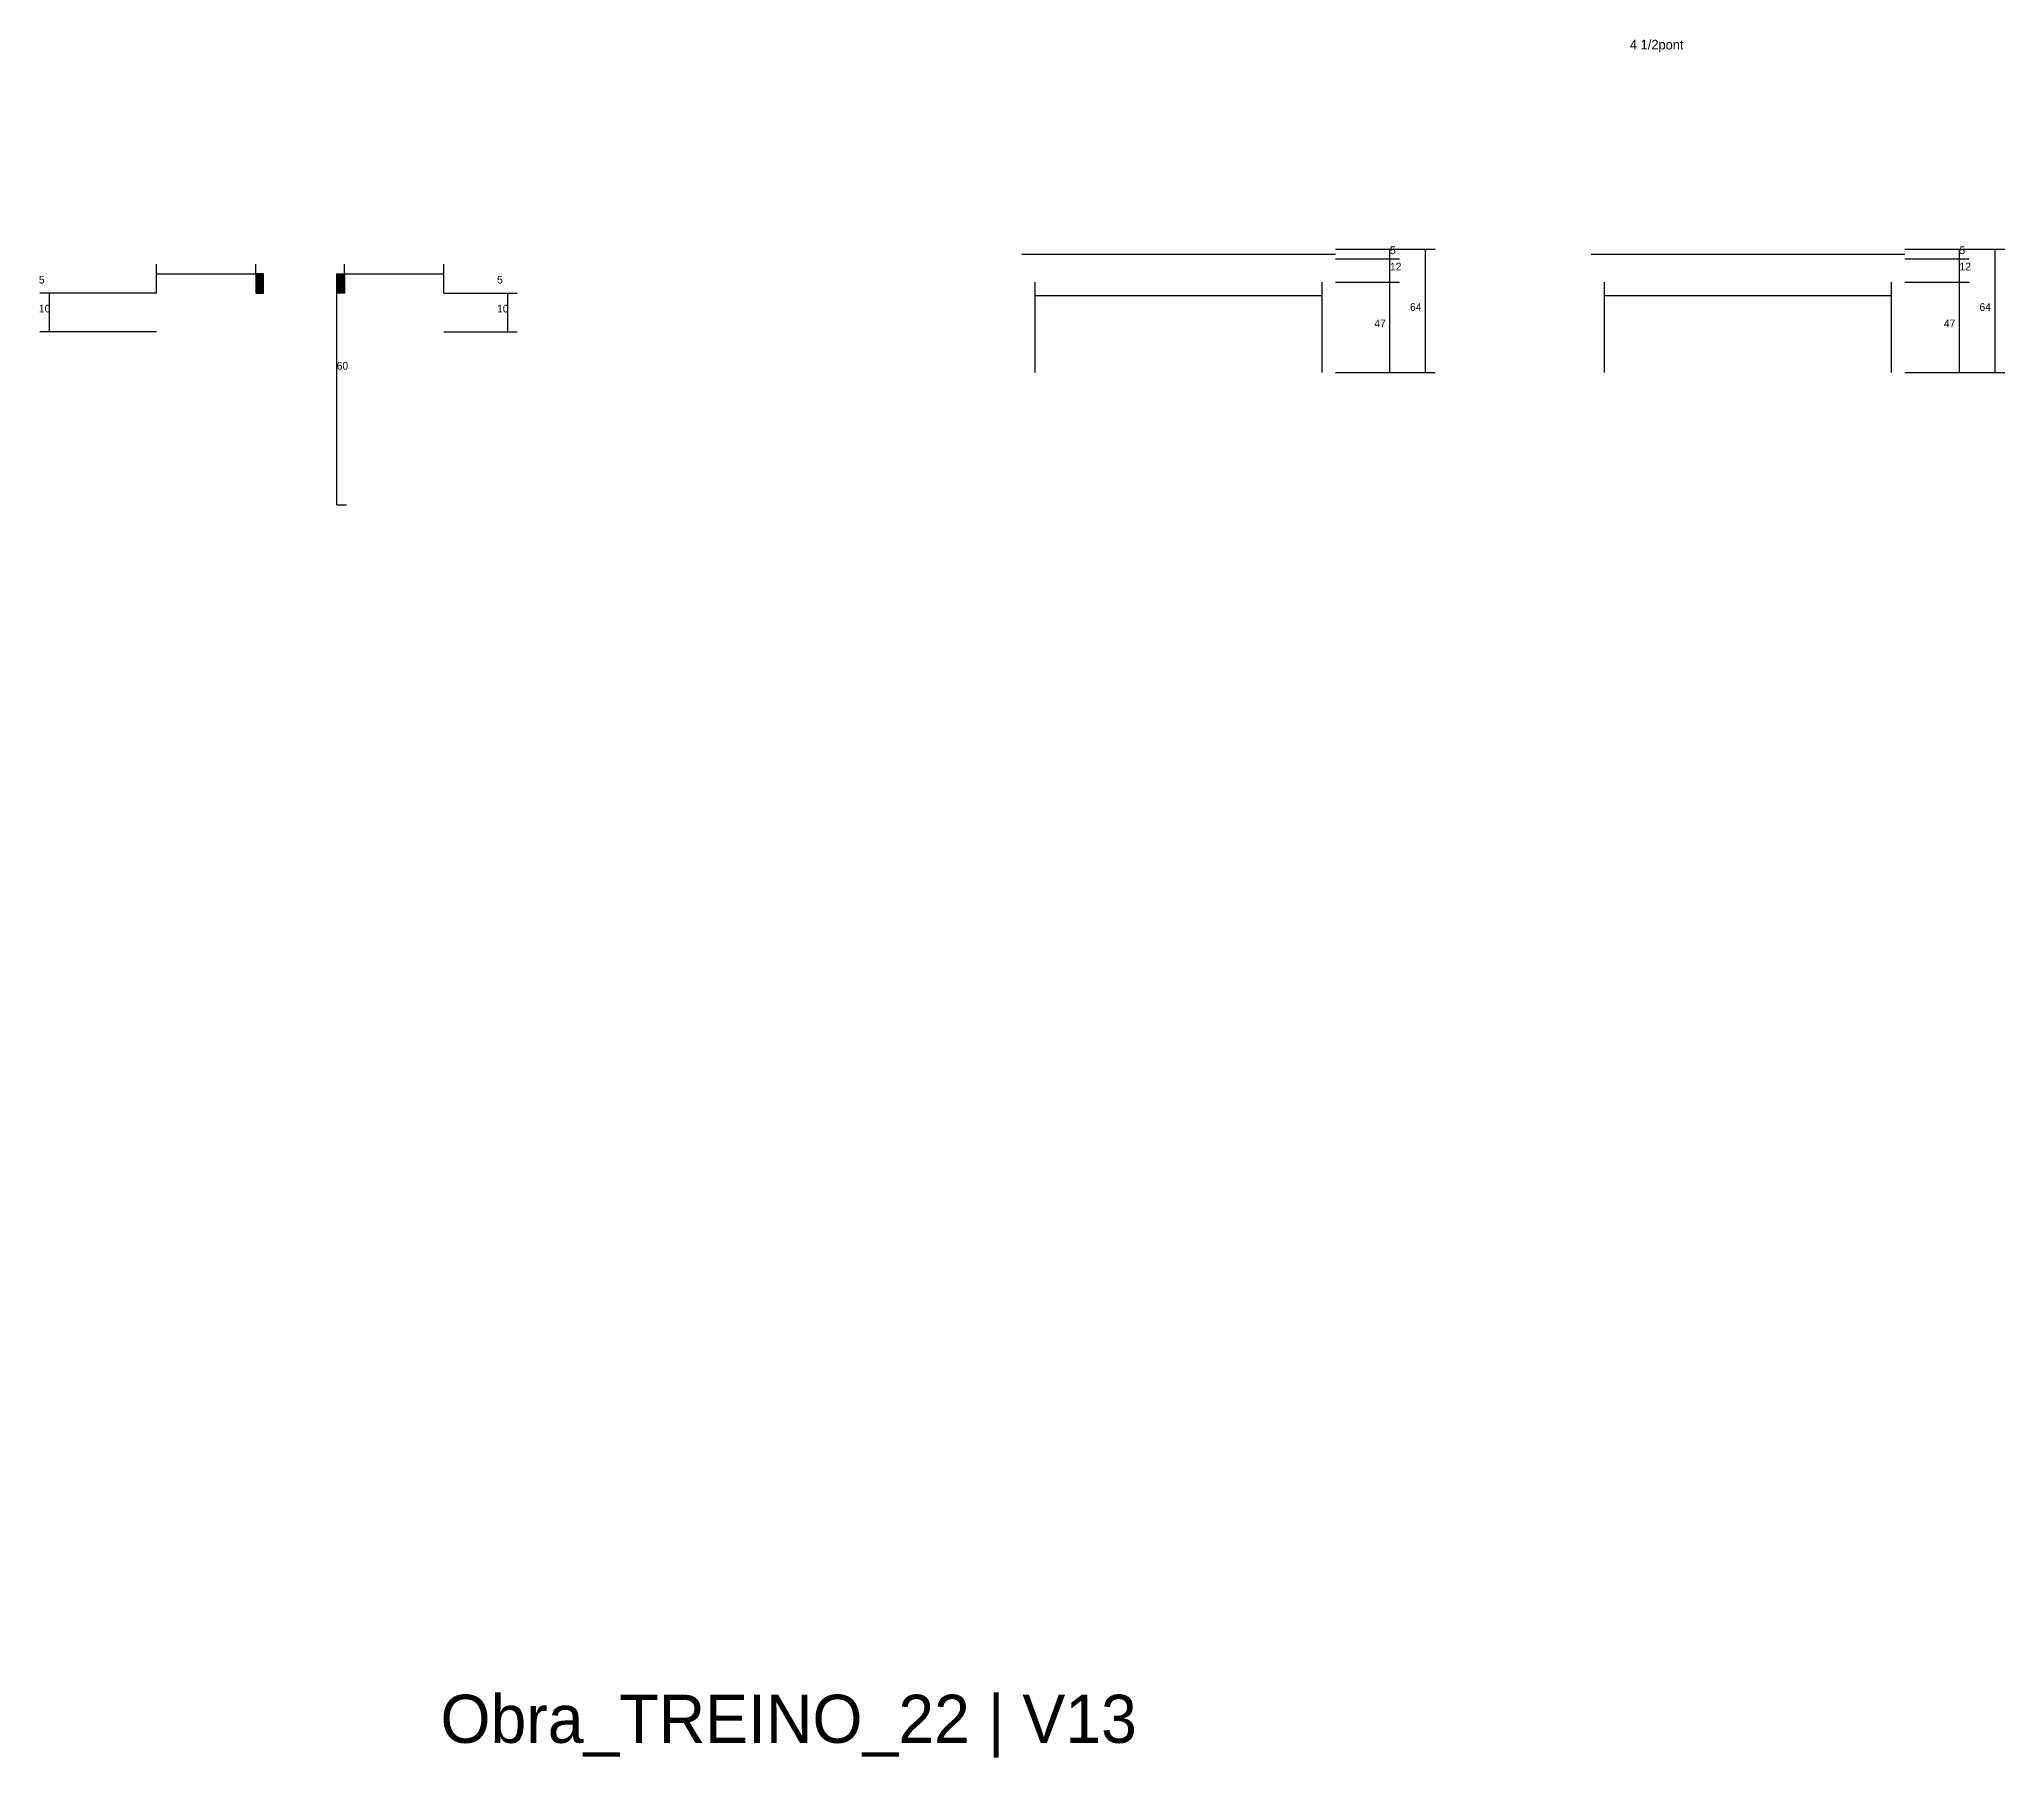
# Model space of a CAD drawing. Header units: metres. Extents: x -2848 to 22762, y -45195 to 1016.
# Drawn here: x 1392 to 2412, y -32018 to -31125 of the extents above; entities that cross this region are included whole.
import ezdxf

# ---------------------------------------------------------------- set-up
doc = ezdxf.new("R2010")
doc.units = ezdxf.units.M
for name, color, linetype in [('COTA', 4, 'Continuous'), ('Cota Seção (2x)', 4, 'Continuous'), ('Hachura', 253, 'Continuous'), ('LABEL_ID', 3, 'Continuous'), ('NOMENCLATURA', 7, 'Continuous'), ('Painéis', 200, 'Continuous'), ('SARR_2.2x7', 40, 'Continuous'), ('SARR_EDITAR', 141, 'Continuous')]:
    doc.layers.add(name, color=color, linetype=linetype)

msp = doc.modelspace()

# ---------------------------------------------------------------- texts
at = {"layer": 'COTA'}
for s, p in [('5', (2093.2, -31236.7)), ('5', (2389, -31236.7)), ('5', (1391.4, -31252)), ('5', (1629.4, -31252)), ('12', (2093.2, -31245.2)), ('12', (2389, -31245.2)), ('10', (1391.4, -31267)), ('10', (1629.4, -31267)), ('64', (2103.6, -31266.2)), ('64', (2399.4, -31266.2)), ('47', (2085.1, -31274.7)), ('47', (2380.9, -31274.7))]:
    msp.add_text(s, height=4, dxfattribs=at).set_placement(p)
at = {"layer": 'Cota Seção (2x)'}
msp.add_text('60', height=4, dxfattribs=at).set_placement((1546.1, -31296.7))
at = {"layer": 'LABEL_ID'}
msp.add_text('Obra_TREINO_22 | V13', height=25, dxfattribs=at).set_placement((1600, -32010))
at = {"layer": 'NOMENCLATURA'}
msp.add_text('4 1/2pont', height=5, dxfattribs=at).set_placement((2217.8, -31130.4))

# ---------------------------------------------------------------- hatches: boundary and pattern name
at = {"layer": 'Hachura'}
h = msp.add_hatch(color=8, dxfattribs=at)
h.dxf.hatch_style = 1
h.paths.add_polyline_path([(1508.1, -31247), (1504.1, -31247), (1504.1, -31247), (1504.1, -31257), (1504.1, -31257), (1508.1, -31257), (1508.1, -31257), (1508.1, -31247)])
h = msp.add_hatch(color=8, dxfattribs=at)
h.dxf.hatch_style = 1
h.paths.add_polyline_path([(1546.1, -31247), (1550.1, -31247), (1550.1, -31247), (1550.1, -31257), (1550.1, -31257), (1546.1, -31257), (1546.1, -31257), (1546.1, -31247)])

# ---------------------------------------------------------------- linework, layer by layer
at = {"layer": 'COTA'}
for p, q in [((2064.9, -31234.2), (2116.7, -31234.2)), ((2064.9, -31234.2), (2098.2, -31234.2)), ((2093.2, -31239.2), (2093.2, -31234.2)), ((2111.7, -31298.2), (2111.7, -31234.2)), ((2360.7, -31234.2), (2412.5, -31234.2)), ((2360.7, -31234.2), (2394, -31234.2)), ((2389, -31239.2), (2389, -31234.2)), ((2407.5, -31298.2), (2407.5, -31234.2)), ((1452.5, -31257), (1452.5, -31242)), ((1452.5, -31247), (1504.1, -31247)), ((1504.1, -31247), (1504.1, -31242)), ((1550.1, -31247), (1550.1, -31242)), ((1550.1, -31247), (1601.7, -31247)), ((1601.7, -31257), (1601.7, -31242)), ((2064.9, -31239.2), (2098.2, -31239.2)), ((2064.9, -31239.2), (2098.2, -31239.2)), ((2093.2, -31251.2), (2093.2, -31239.2)), ((2360.7, -31239.2), (2394, -31239.2)), ((2360.7, -31239.2), (2394, -31239.2)), ((2389, -31251.2), (2389, -31239.2)), ((1452.5, -31257), (1391.9, -31257)), ((1396.9, -31277), (1396.9, -31257)), ((1601.7, -31257), (1639.9, -31257)), ((1634.9, -31277), (1634.9, -31257)), ((2064.9, -31251.2), (2098.2, -31251.2)), ((2064.9, -31251.2), (2098.2, -31251.2)), ((2093.2, -31298.2), (2093.2, -31251.2)), ((2360.7, -31251.2), (2394, -31251.2)), ((2360.7, -31251.2), (2394, -31251.2)), ((2389, -31298.2), (2389, -31251.2)), ((1452.5, -31277), (1391.9, -31277)), ((1601.7, -31277), (1639.9, -31277)), ((2064.9, -31298.2), (2098.2, -31298.2)), ((2064.9, -31298.2), (2116.7, -31298.2)), ((2360.7, -31298.2), (2394, -31298.2)), ((2360.7, -31298.2), (2412.5, -31298.2))]:
    msp.add_line(p, q, dxfattribs=at)
at = {"layer": 'Cota Seção (2x)'}
for p, q in [((1546.1, -31367), (1546.1, -31247)), ((1546.1, -31247), (1551.1, -31247)), ((1546.1, -31367), (1551.1, -31367))]:
    msp.add_line(p, q, dxfattribs=at)
at = {"layer": 'Painéis'}
for points in [[(1508.1, -31247), (1504.1, -31247), (1504.1, -31257), (1508.1, -31257)], [(1546.1, -31247), (1550.1, -31247), (1550.1, -31257), (1546.1, -31257)]]:
    msp.add_lwpolyline(points, close=True, dxfattribs=at)
at = {"layer": 'SARR_2.2x7'}
for p, q in [((1908.9, -31298.2), (1908.9, -31251.2)), ((1908.9, -31258.2), (2004.4, -31258.2)), ((2004.4, -31258.2), (2057.9, -31258.2)), ((2057.9, -31298.2), (2057.9, -31251.2)), ((2204.7, -31298.2), (2204.7, -31251.2)), ((2204.7, -31258.2), (2258.2, -31258.2)), ((2258.2, -31258.2), (2353.7, -31258.2)), ((2353.7, -31298.2), (2353.7, -31251.2))]:
    msp.add_line(p, q, dxfattribs=at)
at = {"layer": 'SARR_EDITAR'}
for p, q in [((1901.9, -31236.7), (2004.4, -31236.7)), ((2004.4, -31236.7), (2064.9, -31236.7)), ((2197.7, -31236.7), (2258.2, -31236.7)), ((2258.2, -31236.7), (2360.7, -31236.7))]:
    msp.add_line(p, q, dxfattribs=at)

msp.set_redraw_order([(e.dxf.handle, doc.entitydb.next_handle()) for e in msp.query("TEXT MTEXT ATTDEF DIMENSION ARC_DIMENSION")])  # texts and dimensions are drawn at this point

doc.saveas('drawing.dxf')
